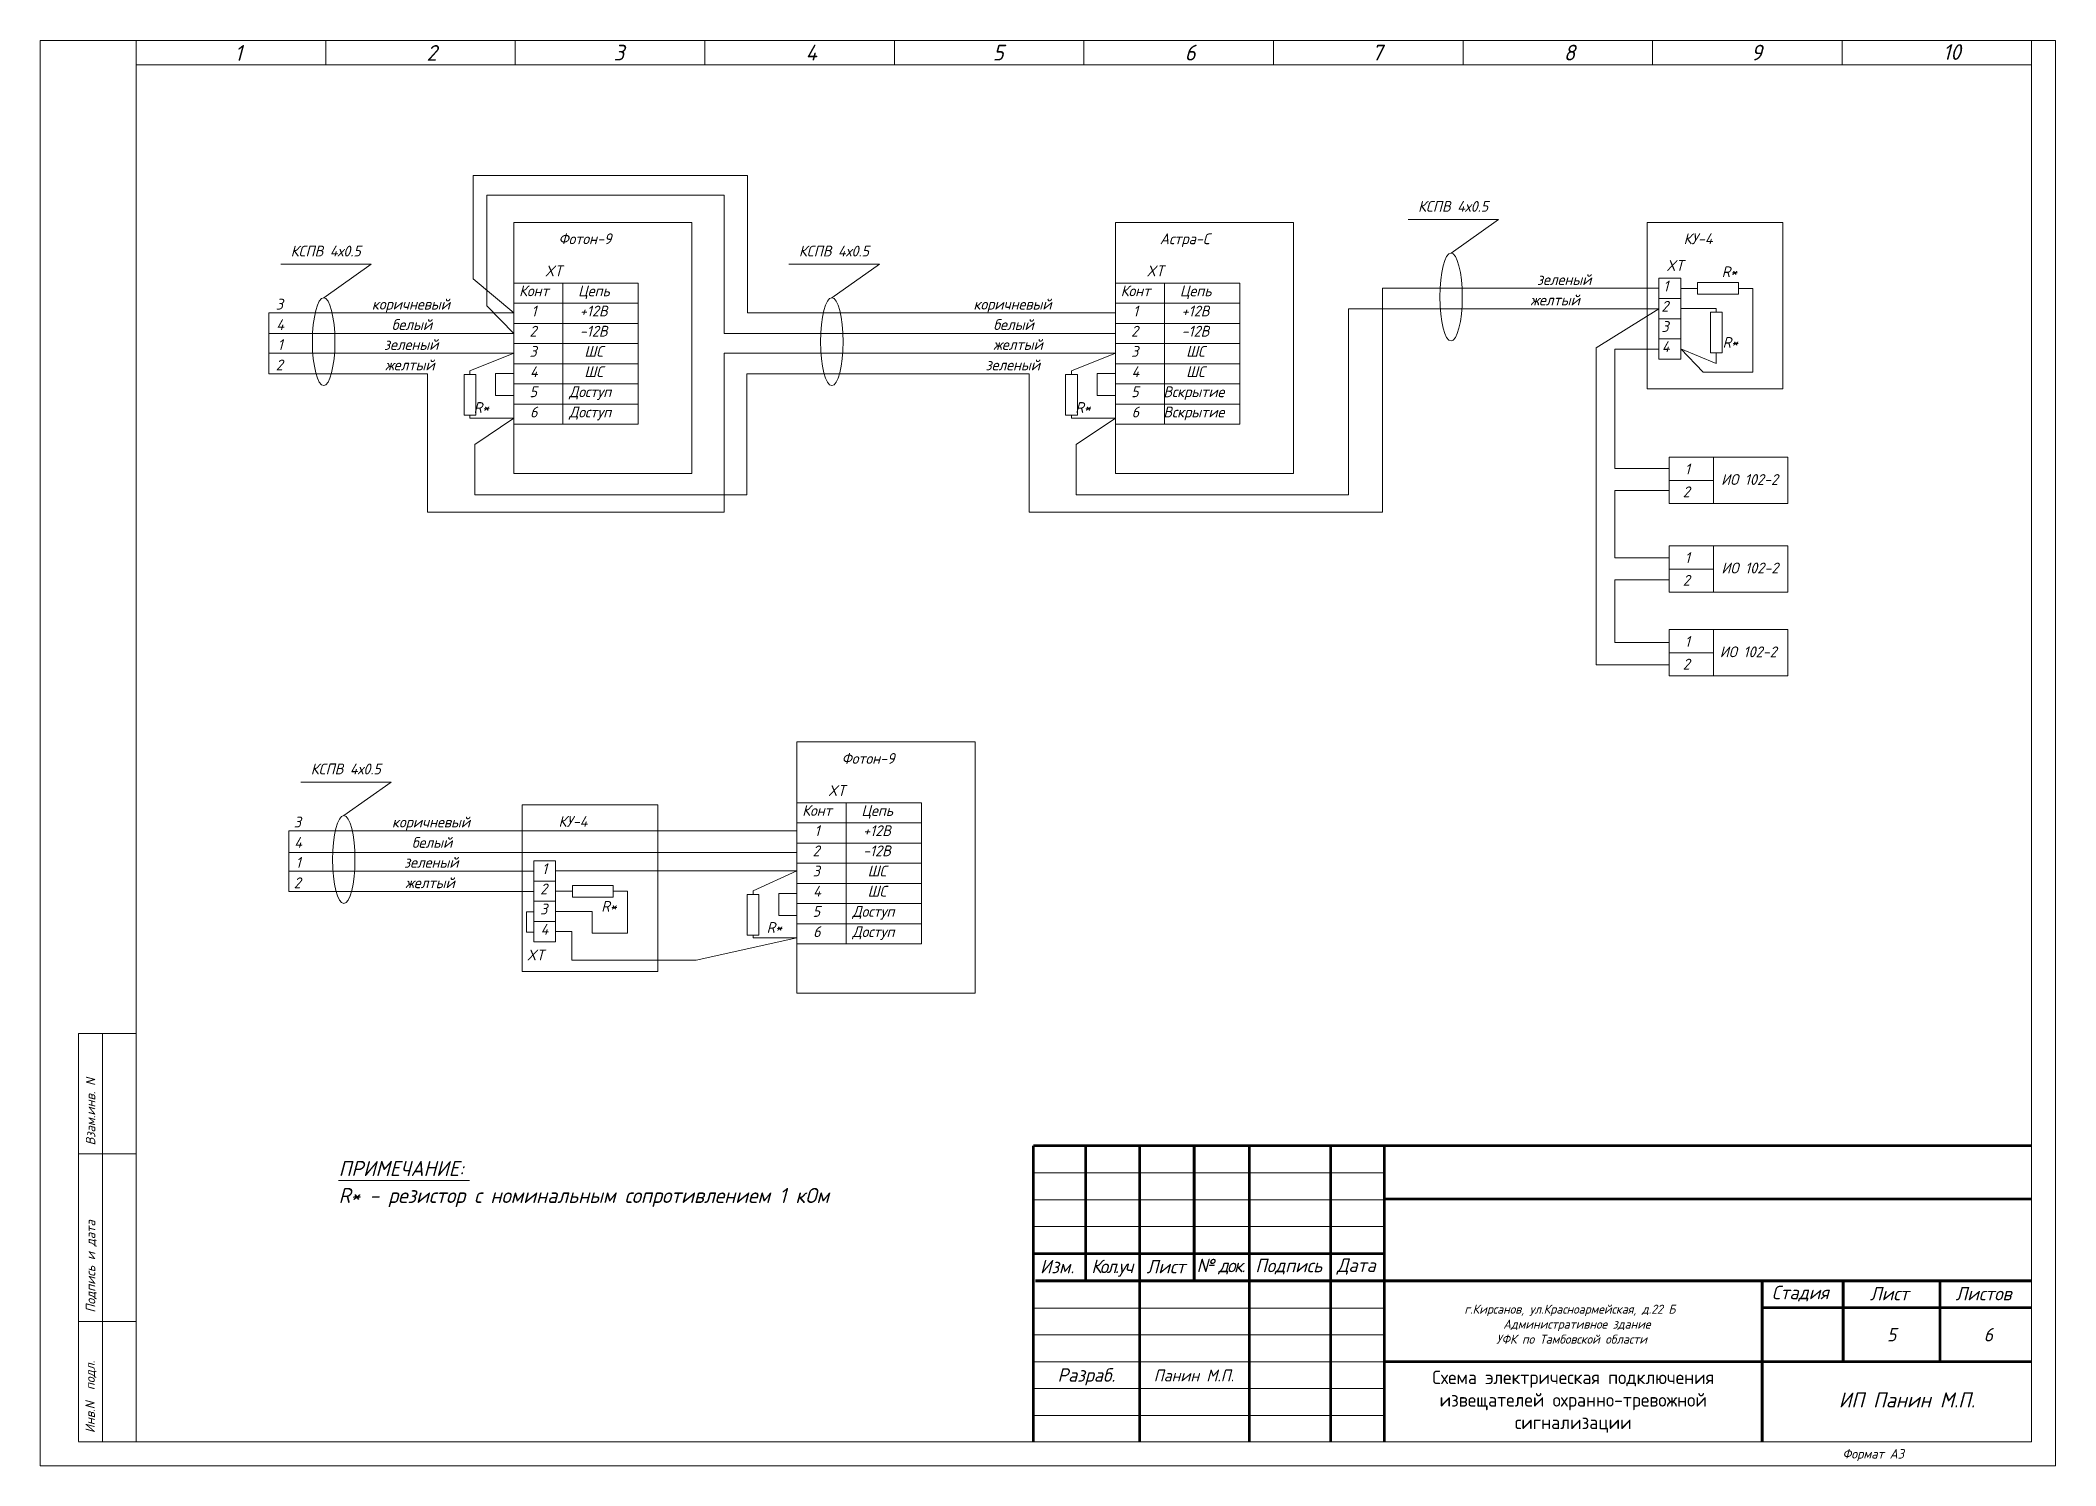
# Model space of a CAD drawing. Header units: inches. Extents: x 859 to 2125, y 393 to 1751.
# Drawn here: x 1092.2 to 1226.6, y 1158.2 to 1253.2 of the extents above; entities that cross this region are included whole.
import ezdxf

# ---------------------------------------------------------------- set-up
doc = ezdxf.new("R2010")
doc.units = ezdxf.units.IN
doc.header["$MEASUREMENT"] = 0
doc.linetypes.add('Caddy_Solid', pattern=[0])
doc.layers.add('DESC', color=7, linetype='Continuous')
doc.styles.get("Standard").update_dxf_attribs({"font": 'GOST_Common Italic_0.ttf'})

msp = doc.modelspace()

# ---------------------------------------------------------------- texts
at = {"layer": 'DESC', "lineweight": 15}
for s, height, p in [('1', 1.05, (1105.2, 1251.83)), ('2', 1.05, (1118, 1251.83)), ('3', 1.05, (1130.48, 1251.85)), ('4', 1.05, (1143.28, 1251.85)), ('5', 1.05, (1155.76, 1251.85)), ('6', 1.05, (1168.56, 1251.85)), ('7', 1.05, (1181.04, 1251.85)), ('8', 1.05, (1193.84, 1251.85)), ('9', 1.05, (1206.32, 1251.85)), ('10', 1.048, (1219.12, 1251.89)), ('Формат А3', 0.629, (1212.42, 1158.63))]:
    msp.add_text(s, height=height, dxfattribs=at).set_placement(p)
for s, p in [('Взам.инв. N', (1095.91, 1179.51)), ('Подпись и дата', (1095.91, 1168.36)), ('Инв.N  подл.', (1095.88, 1160.33))]:
    msp.add_text(s, height=0.6288, rotation=90, dxfattribs=at).set_placement(p)
at = {"layer": 'DESC', "color": 0, "lineweight": 15, "attachment_point": 1}
for s, width, heights, insert, char_height in [('КСПВ 4х0.5', 11.8019, [0.819], (1184.12, 1242.48), 0.72), ('КСПВ 4х0.5', 7.3081, [1.09], (1108.94, 1239.5), 0.72), ('\\pi2.981;Фотон-9', 9.8953, [1.61], (1123.82, 1240.32), 0.72), ('КСПВ 4х0.5', 9.4651, [1.09], (1142.83, 1239.5), 0.72), ('\\pi2.96136;Астра-С', 9.8953, [1.61], (1163.94, 1240.32), 0.72), ('\\pi2.78066;КУ-4', 7.7595, [1.61], (1199.05, 1240.32), 0.72), ('\\pi1.31405;XT', 2.603, [4.06], (1124.58, 1238.18), 0.72), ('\\pi1.31405;XT', 2.603, [4.06], (1164.7, 1238.18), 0.72), ('\\pi1.31405;XT', 2.603, [4.06], (1199.36, 1238.54), 0.72), ('\\pi0.80102;R*', 2.603, [4.06], (1203.57, 1238.12), 0.72), ('\\pi0.35132;Конт', 2.603, [4.06], (1123.82, 1236.85), 0.72), ('\\pi1.02068;Цепь', 4.1599, [4.06], (1127.09, 1236.85), 0.72), ('\\pi0.35132;Конт', 2.603, [4.06], (1163.94, 1236.85), 0.72), ('\\pi1.02068;Цепь', 4.1599, [4.06], (1167.22, 1236.85), 0.72), ('зеленый', 2.603, [0.786], (1192.05, 1237.6), 0.72), ('\\pi1.17084;1', 2.603, [4.06], (1199.3, 1237.17), 0.72), ('\\pi1.04621;3', 2.603, [0.786], (1106.9, 1235.96), 0.72), ('\\pi-1.32761;коричневый', 2.603, [0.786], (1115.68, 1235.96), 0.72), ('\\pi1.17084;1', 2.603, [4.06], (1123.82, 1235.5), 0.72), ('\\pi1.12649;+12В', 4.1599, [4.06], (1127.09, 1235.5), 0.72), ('\\pi-1.32761;коричневый', 2.603, [0.786], (1155.8, 1235.96), 0.72), ('\\pi1.17084;1', 2.603, [4.06], (1163.94, 1235.5), 0.72), ('\\pi1.12649;+12В', 4.1599, [4.06], (1167.22, 1235.5), 0.72), ('\\pi-0.43252;желтый', 2.603, [0.786], (1192.05, 1236.24), 0.72), ('\\pi1.04593;2', 2.603, [4.06], (1199.3, 1235.82), 0.72), ('\\pi1.07921;4', 2.603, [0.786], (1106.9, 1234.6), 0.72), ('белый', 2.603, [0.786], (1115.68, 1234.6), 0.72), ('\\pi1.04593;2', 2.603, [4.06], (1123.82, 1234.16), 0.72), ('\\pi1.12186;-12В', 4.1599, [4.06], (1127.09, 1234.16), 0.72), ('белый', 2.603, [0.786], (1155.8, 1234.6), 0.72), ('\\pi1.04593;2', 2.603, [4.06], (1163.94, 1234.16), 0.72), ('\\pi1.12186;-12В', 4.1599, [4.06], (1167.22, 1234.16), 0.72), ('\\pi1.04621;3', 2.603, [4.06], (1199.3, 1234.47), 0.72), ('\\pi1.17084;1', 2.603, [0.786], (1106.9, 1233.27), 0.72), ('\\pi-0.52088;зеленый', 2.603, [0.786], (1115.68, 1233.27), 0.72), ('\\pi1.04621;3', 2.603, [4.06], (1123.82, 1232.81), 0.72), ('\\pi1.43549;ШС', 4.1599, [4.06], (1127.09, 1232.81), 0.72), ('желтый', 2.603, [0.786], (1155.8, 1233.27), 0.72), ('\\pi1.04621;3', 2.603, [4.06], (1163.94, 1232.81), 0.72), ('\\pi1.43549;ШС', 4.1599, [4.06], (1167.22, 1232.81), 0.72), ('\\pi1.07921;4', 2.603, [4.06], (1199.3, 1233.13), 0.72), ('\\pi0.80102;R*', 2.603, [4.06], (1203.63, 1233.41), 0.72), ('\\pi1.04593;2', 2.603, [0.786], (1106.9, 1231.91), 0.72), ('\\pi-0.43252;желтый', 2.603, [0.786], (1115.68, 1231.91), 0.72), ('\\pi1.07921;4', 2.603, [4.06], (1123.82, 1231.46), 0.72), ('\\pi1.43549;ШС', 4.1599, [4.06], (1127.09, 1231.46), 0.72), ('\\pi-0.52088;зеленый', 2.603, [0.786], (1155.8, 1231.91), 0.72), ('\\pi1.07921;4', 2.603, [4.06], (1163.94, 1231.46), 0.72), ('\\pi1.43549;ШС', 4.1599, [4.06], (1167.22, 1231.46), 0.72), ('\\pi1.04839;5', 2.603, [4.06], (1123.82, 1230.12), 0.72), ('\\pi0.41768;Доступ', 4.1599, [4.06], (1127.09, 1230.12), 0.72), ('\\pi1.04839;5', 2.603, [4.06], (1163.94, 1230.12), 0.72), ('\\pi-0.08632;Вскрытие', 4.1599, [4.06], (1167.22, 1230.12), 0.72), ('\\pi0.80102;R*', 2.603, [4.06], (1120.34, 1229.07), 0.72), ('\\pi1.08384;6', 2.603, [4.06], (1123.82, 1228.77), 0.72), ('\\pi0.41768;Доступ', 4.1599, [4.06], (1127.09, 1228.77), 0.72), ('\\pi0.80102;R*', 2.603, [4.06], (1160.46, 1229.07), 0.72), ('\\pi1.08384;6', 2.603, [4.06], (1163.94, 1228.77), 0.72), ('\\pi-0.08632;Вскрытие', 4.1599, [4.06], (1167.22, 1228.77), 0.72), ('\\pi1.17084;1', 2.603, [4.06], (1200.74, 1224.97), 0.72), ('\\pi1.04593;2', 2.603, [4.06], (1200.73, 1223.45), 0.72), ('\\pi0.27252;ИО 102-2', 4.4347, [3.31], (1204.06, 1224.27), 0.72), ('\\pi1.17084;1', 2.603, [4.06], (1200.74, 1219.06), 0.72), ('\\pi0.27252;ИО 102-2', 4.4347, [3.31], (1204.08, 1218.37), 0.72), ('\\pi1.04593;2', 2.603, [4.06], (1200.73, 1217.55), 0.72), ('\\pi1.17084;1', 2.603, [4.06], (1200.74, 1213.47), 0.72), ('\\pi0.27252;ИО 102-2', 4.4347, [3.31], (1203.97, 1212.78), 0.72), ('\\pi1.04593;2', 2.603, [4.06], (1200.73, 1211.96), 0.72), ('\\pi2.981;Фотон-9', 9.8953, [1.61], (1142.7, 1205.67), 0.72), ('\\pi1.31405;XT', 2.603, [4.06], (1143.46, 1203.53), 0.72), ('\\pi0.35132;Конт', 2.603, [4.06], (1142.7, 1202.2), 0.72), ('\\pi1.02068;Цепь', 4.1599, [4.06], (1145.98, 1202.2), 0.72), ('\\pi1.04621;3', 2.603, [0.786], (1108.1, 1201.43), 0.72), ('\\pi-1.32761;коричневый', 2.603, [0.786], (1117.02, 1201.43), 0.72), ('\\pi2.78066;КУ-4', 7.7595, [1.61], (1124.02, 1201.47), 0.72), ('\\pi1.17084;1', 2.603, [4.06], (1142.7, 1200.85), 0.72), ('\\pi1.12649;+12В', 4.1599, [4.06], (1145.98, 1200.85), 0.72), ('\\pi1.07921;4', 2.603, [0.786], (1108.1, 1200.07), 0.72), ('белый', 2.603, [0.786], (1117.02, 1200.07), 0.72), ('\\pi1.04593;2', 2.603, [4.06], (1142.7, 1199.51), 0.72), ('\\pi1.12186;-12В', 4.1599, [4.06], (1145.98, 1199.51), 0.72), ('\\pi1.17084;1', 2.603, [0.786], (1108.1, 1198.74), 0.72), ('\\pi-0.52088;зеленый', 2.603, [0.786], (1117.02, 1198.74), 0.72), ('\\pi1.17084;1', 2.603, [4.06], (1124.53, 1198.32), 0.72), ('\\pi1.04621;3', 2.603, [4.06], (1142.7, 1198.16), 0.72), ('\\pi1.43549;ШС', 4.1599, [4.06], (1145.98, 1198.16), 0.72), ('\\pi1.04593;2', 2.603, [0.786], (1108.1, 1197.38), 0.72), ('\\pi-0.43252;желтый', 2.603, [0.786], (1117.02, 1197.38), 0.72), ('\\pi1.04593;2', 2.603, [4.06], (1124.53, 1196.97), 0.72), ('\\pi1.07921;4', 2.603, [4.06], (1142.7, 1196.82), 0.72), ('\\pi1.43549;ШС', 4.1599, [4.06], (1145.98, 1196.82), 0.72), ('\\pi1.04621;3', 2.603, [4.06], (1124.53, 1195.63), 0.72), ('\\pi0.80102;R*', 2.603, [4.06], (1128.85, 1195.81), 0.72), ('\\pi1.04839;5', 2.603, [4.06], (1142.7, 1195.47), 0.72), ('\\pi0.41768;Доступ', 4.1599, [4.06], (1145.98, 1195.47), 0.72), ('\\pi1.07921;4', 2.603, [4.06], (1124.53, 1194.28), 0.72), ('\\pi0.80102;R*', 2.603, [4.06], (1139.88, 1194.4), 0.72), ('\\pi1.08384;6', 2.603, [4.06], (1142.7, 1194.12), 0.72), ('\\pi0.41768;Доступ', 4.1599, [4.06], (1145.98, 1194.12), 0.72), ('\\pi1.31405;XT', 2.603, [4.06], (1123.38, 1192.57), 0.72), ('ПРИМЕЧАНИЕ:', 12.0546, [0.819], (1112.14, 1178.47), 1), ('R* - резистор с номинальным сопротивлением 1 кОм', 34.4536, [0.857], (1112.14, 1176.67), 1), ('\\pi22.1423;г.Кирсанов, ул.Красноармейская, д.22 Б\\P\\pi24.36617; Административное здание \\P\\pi24.27003;УФК по Тамбовской области', 59.1919, [0], (1165.07, 1168.89), 0.6)]:
    msp.add_mtext_dynamic_manual_height_columns(s, width=width, gutter_width=1, heights=heights, dxfattribs=dict(at, insert=insert, char_height=char_height))
at = {"layer": 'DESC', "color": 0, "lineweight": 15}
note = msp.add_mtext_dynamic_manual_height_columns('КСПВ ', width=4.7916, gutter_width=1, heights=[0.819, 0], dxfattribs=dict(at, insert=(1110.28, 1204.97), char_height=0.72, attachment_point=1))
for column, words in zip(note.columns.linked_columns, ['4х0.5']):
    column.text = words
at = {"layer": 'DESC', "color": 0, "lineweight": 15, "char_height": 0.9, "attachment_point": 5}
for s, insert, width in [('Дата', (1180, 1171.43), 3.6), ('Изм.', (1160.05, 1171.43), 3.4805), ('{\\T0.85;Кол.уч}', (1163.69, 1171.32), 3.6119), ('Лист', (1167.31, 1171.43), 3.6273), ('{\\T0.85;№ док.}', (1170.96, 1171.43), 3.6803), ('Подпись', (1175.5, 1171.43), 5.4), ('Стадия', (1209.61, 1169.63), 5.4), ('Лист', (1215.55, 1169.63), 6.48), ('Листов', (1221.83, 1169.63), 6.0943), ('5', (1215.7, 1166.89), 6.4543), ('6', (1222.15, 1166.89), 6.4543), ('Разраб.', (1162, 1164.08), 7.0924)]:
    msp.add_mtext(s, dxfattribs=dict(at, insert=insert, width=width))
at = {"layer": 'DESC', "lineweight": 15, "attachment_point": 5}
for s, insert, char_height, width in [('Панин М.П.', (1169.17, 1164.17), 0.787, 6.3), ('{\\fGOST Common|b0|i0|c204|p34;Схема электрическая подключения извещателей охранно-тревожной сигнализации}', (1194.47, 1162.42), 0.9, 25.2)]:
    msp.add_mtext(s, dxfattribs=dict(at, insert=insert, char_height=char_height, width=width))
at = {"layer": 'DESC', "lineweight": 15, "insert": (1207.37, 1163.04), "char_height": 1, "attachment_point": 1}
msp.add_mtext_dynamic_manual_height_columns('\\pi4.80835;ИП Панин М.П.', width=17.9743, gutter_width=1, heights=[1.74], dxfattribs=at)

# ---------------------------------------------------------------- linework, layer by layer
at = {"layer": 'DESC', "linetype": 'Caddy_Solid', "lineweight": 15}
for p, q in [((1098.64, 1251.59), (1098.64, 1253.19)), ((1111.28, 1251.59), (1111.28, 1253.19)), ((1123.92, 1251.59), (1123.92, 1253.19)), ((1136.56, 1251.59), (1136.56, 1253.19)), ((1149.2, 1251.59), (1149.2, 1253.19)), ((1161.84, 1251.59), (1161.84, 1253.19)), ((1174.48, 1251.59), (1174.48, 1253.19)), ((1187.12, 1251.59), (1187.12, 1253.19)), ((1199.76, 1251.59), (1199.76, 1253.19)), ((1212.4, 1251.59), (1212.4, 1253.19)), ((1225.04, 1251.59), (1225.04, 1253.19)), ((1098.64, 1251.57), (1225.04, 1251.57)), ((1098.64, 1251.57), (1098.64, 1159.75)), ((1225.04, 1251.57), (1225.04, 1159.75)), ((1094.8, 1159.77), (1094.8, 1186.97)), ((1094.8, 1186.97), (1098.64, 1186.97)), ((1096.4, 1186.97), (1096.4, 1159.77)), ((1094.8, 1178.95), (1098.64, 1178.95)), ((1094.8, 1167.77), (1098.64, 1167.77)), ((1225.04, 1159.75), (1094.8, 1159.75))]:
    msp.add_line(p, q, dxfattribs=at)
at = {"layer": 'DESC', "color": 0, "lineweight": 15}
for p, q in [((1121.1, 1237.29), (1121.1, 1244.18)), ((1121.1, 1244.18), (1139.41, 1244.18)), ((1139.41, 1244.18), (1139.41, 1235.02)), ((1122.03, 1235.49), (1122.03, 1242.88)), ((1122.03, 1242.88), (1137.84, 1242.88)), ((1137.84, 1242.88), (1137.84, 1233.65)), ((1189.49, 1241.25), (1183.47, 1241.25)), ((1186.32, 1239.01), (1189.49, 1241.25)), ((1114.31, 1238.27), (1108.29, 1238.27)), ((1111.14, 1236.03), (1114.31, 1238.27)), ((1148.2, 1238.27), (1142.17, 1238.27)), ((1145.03, 1236.03), (1148.2, 1238.27)), ((1123.82, 1235.02), (1121.1, 1237.29)), ((1123.82, 1237.01), (1127.09, 1237.01)), ((1127.09, 1237.01), (1127.09, 1235.66)), ((1127.09, 1237.01), (1132.12, 1237.01)), ((1132.12, 1237.01), (1132.12, 1235.66)), ((1163.94, 1237.01), (1167.22, 1237.01)), ((1167.22, 1237.01), (1167.22, 1235.66)), ((1167.22, 1237.01), (1172.24, 1237.01)), ((1172.24, 1237.01), (1172.24, 1235.66)), ((1181.75, 1221.74), (1181.75, 1236.66)), ((1181.75, 1236.66), (1188.69, 1236.66)), ((1200.18, 1236.66), (1188.69, 1236.66)), ((1200.18, 1237.33), (1201.64, 1237.33)), ((1200.18, 1237.33), (1200.18, 1231.94)), ((1201.64, 1237.33), (1201.64, 1235.98)), ((1202.57, 1236.65), (1201.64, 1236.65)), ((1202.76, 1236.65), (1202.57, 1236.65)), ((1205.48, 1237.05), (1202.76, 1237.05)), ((1202.76, 1237.05), (1202.76, 1236.26)), ((1205.48, 1236.26), (1205.48, 1237.05)), ((1205.48, 1236.65), (1205.72, 1236.65)), ((1205.72, 1236.65), (1206.44, 1236.65)), ((1206.44, 1236.65), (1206.44, 1231.07)), ((1123.82, 1233.65), (1122.03, 1235.49)), ((1127.09, 1235.66), (1123.82, 1235.66)), ((1123.82, 1235.66), (1127.09, 1235.66)), ((1132.12, 1235.66), (1127.09, 1235.66)), ((1127.09, 1235.66), (1127.09, 1234.32)), ((1127.09, 1235.66), (1132.12, 1235.66)), ((1132.12, 1235.66), (1132.12, 1234.32)), ((1167.22, 1235.66), (1163.94, 1235.66)), ((1163.94, 1235.66), (1167.22, 1235.66)), ((1172.24, 1235.66), (1167.22, 1235.66)), ((1167.22, 1235.66), (1167.22, 1234.32)), ((1167.22, 1235.66), (1172.24, 1235.66)), ((1172.24, 1235.66), (1172.24, 1234.32)), ((1179.48, 1222.88), (1179.48, 1235.29)), ((1179.48, 1235.29), (1188.69, 1235.29)), ((1200.18, 1235.29), (1188.69, 1235.29)), ((1200.18, 1235.29), (1195.99, 1232.68)), ((1201.64, 1235.98), (1200.18, 1235.98)), ((1200.18, 1235.98), (1201.64, 1235.98)), ((1201.64, 1235.98), (1201.64, 1234.63)), ((1201.64, 1235.31), (1204.01, 1235.31)), ((1202.76, 1236.26), (1205.48, 1236.26)), ((1204.01, 1235.31), (1204.01, 1235.25)), ((1204.01, 1235.07), (1204.01, 1235.26)), ((1123.82, 1235.02), (1107.48, 1235.02)), ((1107.48, 1235.02), (1107.48, 1230.96)), ((1127.09, 1234.32), (1123.82, 1234.32)), ((1123.82, 1234.32), (1127.09, 1234.32)), ((1132.12, 1234.32), (1127.09, 1234.32)), ((1127.09, 1234.32), (1127.09, 1232.97)), ((1127.09, 1234.32), (1132.12, 1234.32)), ((1132.12, 1234.32), (1132.12, 1232.97)), ((1139.41, 1235.02), (1152.44, 1235.02)), ((1163.94, 1235.02), (1152.44, 1235.02)), ((1167.22, 1234.32), (1163.94, 1234.32)), ((1163.94, 1234.32), (1167.22, 1234.32)), ((1172.24, 1234.32), (1167.22, 1234.32)), ((1167.22, 1234.32), (1167.22, 1232.97)), ((1167.22, 1234.32), (1172.24, 1234.32)), ((1172.24, 1234.32), (1172.24, 1232.97)), ((1201.64, 1234.63), (1200.18, 1234.63)), ((1200.18, 1234.63), (1201.64, 1234.63)), ((1201.64, 1234.63), (1201.64, 1233.29)), ((1204.41, 1235.07), (1203.62, 1235.07)), ((1203.62, 1235.07), (1203.62, 1232.35)), ((1204.41, 1232.35), (1204.41, 1235.07)), ((1123.82, 1233.65), (1107.48, 1233.65)), ((1127.09, 1232.97), (1123.82, 1232.97)), ((1123.82, 1232.97), (1127.09, 1232.97)), ((1132.12, 1232.97), (1127.09, 1232.97)), ((1127.09, 1232.97), (1127.09, 1231.63)), ((1127.09, 1232.97), (1132.12, 1232.97)), ((1132.12, 1232.97), (1132.12, 1231.63)), ((1137.84, 1233.65), (1152.83, 1233.65)), ((1163.94, 1233.65), (1152.44, 1233.65)), ((1167.22, 1232.97), (1163.94, 1232.97)), ((1163.94, 1232.97), (1167.22, 1232.97)), ((1172.24, 1232.97), (1167.22, 1232.97)), ((1167.22, 1232.97), (1167.22, 1231.63)), ((1167.22, 1232.97), (1172.24, 1232.97)), ((1172.24, 1232.97), (1172.24, 1231.63)), ((1195.99, 1232.68), (1195.99, 1211.56)), ((1197.25, 1224.64), (1197.25, 1232.61)), ((1197.25, 1232.61), (1200.18, 1232.61)), ((1201.64, 1233.29), (1200.18, 1233.29)), ((1200.18, 1233.29), (1201.64, 1233.29)), ((1201.64, 1233.29), (1201.64, 1231.94)), ((1203.13, 1231.07), (1201.64, 1232.62)), ((1204.01, 1231.65), (1201.64, 1232.62)), ((1123.82, 1232.33), (1107.48, 1232.33)), ((1120.89, 1231.15), (1123.82, 1232.33)), ((1120.89, 1230.91), (1120.89, 1231.15)), ((1127.09, 1231.63), (1123.82, 1231.63)), ((1123.82, 1231.63), (1127.09, 1231.63)), ((1132.12, 1231.63), (1127.09, 1231.63)), ((1127.09, 1231.63), (1127.09, 1230.28)), ((1127.09, 1231.63), (1132.12, 1231.63)), ((1132.12, 1231.63), (1132.12, 1230.28)), ((1137.84, 1221.74), (1137.84, 1232.33)), ((1137.84, 1232.33), (1152.44, 1232.33)), ((1163.94, 1232.33), (1152.44, 1232.33)), ((1161.02, 1231.15), (1163.94, 1232.33)), ((1161.02, 1230.91), (1161.02, 1231.15)), ((1167.22, 1231.63), (1163.94, 1231.63)), ((1163.94, 1231.63), (1167.22, 1231.63)), ((1172.24, 1231.63), (1167.22, 1231.63)), ((1167.22, 1231.63), (1167.22, 1230.28)), ((1167.22, 1231.63), (1172.24, 1231.63)), ((1172.24, 1231.63), (1172.24, 1230.28)), ((1200.18, 1231.94), (1201.64, 1231.94)), ((1203.62, 1232.35), (1204.41, 1232.35)), ((1204.01, 1232.35), (1204.01, 1232.11)), ((1204.01, 1232.11), (1204.01, 1231.65)), ((1118.07, 1230.96), (1107.48, 1230.96)), ((1118.07, 1230.96), (1118.07, 1221.74)), ((1120.5, 1230.91), (1120.5, 1228.19)), ((1121.28, 1230.91), (1120.5, 1230.91)), ((1121.28, 1228.19), (1121.28, 1230.91)), ((1123.82, 1230.97), (1122.6, 1230.97)), ((1122.6, 1230.97), (1122.6, 1229.52)), ((1127.09, 1230.28), (1123.82, 1230.28)), ((1123.82, 1230.28), (1127.09, 1230.28)), ((1132.12, 1230.28), (1127.09, 1230.28)), ((1127.09, 1230.28), (1127.09, 1228.93)), ((1127.09, 1230.28), (1132.12, 1230.28)), ((1132.12, 1230.28), (1132.12, 1228.93)), ((1139.36, 1222.88), (1139.36, 1230.96)), ((1139.36, 1230.96), (1152.44, 1230.96)), ((1158.19, 1230.96), (1152.44, 1230.96)), ((1158.19, 1230.96), (1158.19, 1221.74)), ((1160.62, 1230.91), (1160.62, 1228.19)), ((1161.41, 1230.91), (1160.62, 1230.91)), ((1161.41, 1228.19), (1161.41, 1230.91)), ((1163.94, 1230.97), (1162.72, 1230.97)), ((1162.72, 1230.97), (1162.72, 1229.52)), ((1167.22, 1230.28), (1163.94, 1230.28)), ((1163.94, 1230.28), (1167.22, 1230.28)), ((1172.24, 1230.28), (1167.22, 1230.28)), ((1167.22, 1230.28), (1167.22, 1228.93)), ((1167.22, 1230.28), (1172.24, 1230.28)), ((1172.24, 1230.28), (1172.24, 1228.93)), ((1206.44, 1231.07), (1203.13, 1231.07)), ((1122.6, 1229.52), (1123.82, 1229.52)), ((1127.09, 1228.93), (1123.82, 1228.93)), ((1123.82, 1228.93), (1127.09, 1228.93)), ((1132.12, 1228.93), (1127.09, 1228.93)), ((1127.09, 1228.93), (1127.09, 1227.59)), ((1127.09, 1228.93), (1132.12, 1228.93)), ((1132.12, 1228.93), (1132.12, 1227.59)), ((1162.72, 1229.52), (1163.94, 1229.52)), ((1167.22, 1228.93), (1163.94, 1228.93)), ((1163.94, 1228.93), (1167.22, 1228.93)), ((1172.24, 1228.93), (1167.22, 1228.93)), ((1167.22, 1228.93), (1167.22, 1227.59)), ((1167.22, 1228.93), (1172.24, 1228.93)), ((1172.24, 1228.93), (1172.24, 1227.59)), ((1120.5, 1228.19), (1121.28, 1228.19)), ((1120.89, 1228.19), (1120.89, 1228.01)), ((1120.89, 1228.01), (1123.82, 1228.01)), ((1123.82, 1228.01), (1121.21, 1226.25)), ((1127.09, 1227.59), (1123.82, 1227.59)), ((1132.12, 1227.59), (1127.09, 1227.59)), ((1160.62, 1228.19), (1161.41, 1228.19)), ((1161.02, 1228.19), (1161.02, 1228.01)), ((1161.02, 1228.01), (1163.94, 1228.01)), ((1163.94, 1228.01), (1161.33, 1226.25)), ((1167.22, 1227.59), (1163.94, 1227.59)), ((1172.24, 1227.59), (1167.22, 1227.59)), ((1121.21, 1226.25), (1121.21, 1222.88)), ((1161.33, 1226.25), (1161.33, 1222.88)), ((1200.86, 1224.64), (1197.25, 1224.64)), ((1197.25, 1218.68), (1197.25, 1223.18)), ((1197.25, 1223.18), (1200.86, 1223.18)), ((1200.86, 1223.85), (1203.82, 1223.85)), ((1118.07, 1221.74), (1137.84, 1221.74)), ((1121.21, 1222.88), (1139.36, 1222.88)), ((1158.19, 1221.74), (1181.75, 1221.74)), ((1161.33, 1222.88), (1179.48, 1222.88)), ((1200.86, 1218.68), (1197.25, 1218.68)), ((1200.86, 1217.94), (1203.82, 1217.94)), ((1197.25, 1213.04), (1197.25, 1217.22)), ((1197.25, 1217.22), (1200.86, 1217.22)), ((1200.86, 1213.04), (1197.25, 1213.04)), ((1200.86, 1212.35), (1203.82, 1212.35)), ((1195.99, 1211.56), (1200.86, 1211.56)), ((1115.65, 1203.74), (1109.62, 1203.74)), ((1112.48, 1201.5), (1115.65, 1203.74)), ((1142.7, 1202.36), (1145.98, 1202.36)), ((1145.98, 1202.36), (1145.98, 1201.02)), ((1145.98, 1202.36), (1151.01, 1202.36)), ((1151.01, 1202.36), (1151.01, 1201.02)), ((1142.7, 1200.49), (1108.81, 1200.49)), ((1108.81, 1200.49), (1108.81, 1196.43)), ((1145.98, 1201.02), (1142.7, 1201.02)), ((1142.7, 1201.02), (1145.98, 1201.02)), ((1151.01, 1201.02), (1145.98, 1201.02)), ((1145.98, 1201.02), (1145.98, 1199.67)), ((1145.98, 1201.02), (1151.01, 1201.02)), ((1151.01, 1201.02), (1151.01, 1199.67)), ((1142.7, 1199.05), (1108.81, 1199.05)), ((1145.98, 1199.67), (1142.7, 1199.67)), ((1142.7, 1199.67), (1145.98, 1199.67)), ((1151.01, 1199.67), (1145.98, 1199.67)), ((1145.98, 1199.67), (1145.98, 1198.32)), ((1145.98, 1199.67), (1151.01, 1199.67)), ((1151.01, 1199.67), (1151.01, 1198.32)), ((1125.15, 1197.8), (1108.81, 1197.8)), ((1125.15, 1198.48), (1126.61, 1198.48)), ((1125.15, 1198.48), (1125.15, 1193.09)), ((1126.61, 1198.48), (1126.61, 1197.13)), ((1126.61, 1197.81), (1142.7, 1197.81)), ((1139.78, 1196.48), (1142.7, 1197.81)), ((1145.98, 1198.32), (1142.7, 1198.32)), ((1142.7, 1198.32), (1145.98, 1198.32)), ((1151.01, 1198.32), (1145.98, 1198.32)), ((1145.98, 1198.32), (1145.98, 1196.98)), ((1145.98, 1198.32), (1151.01, 1198.32)), ((1151.01, 1198.32), (1151.01, 1196.98)), ((1125.15, 1196.43), (1108.81, 1196.43)), ((1126.61, 1197.13), (1125.15, 1197.13)), ((1125.15, 1197.13), (1126.61, 1197.13)), ((1126.61, 1197.13), (1126.61, 1195.79)), ((1127.54, 1196.46), (1126.61, 1196.46)), ((1127.73, 1196.46), (1127.54, 1196.46)), ((1130.45, 1196.85), (1127.73, 1196.85)), ((1127.73, 1196.85), (1127.73, 1196.07)), ((1130.45, 1196.07), (1130.45, 1196.85)), ((1130.45, 1196.46), (1130.69, 1196.46)), ((1130.69, 1196.46), (1131.41, 1196.46)), ((1131.41, 1196.46), (1131.41, 1193.67)), ((1139.39, 1196.25), (1139.39, 1193.52)), ((1140.17, 1196.25), (1139.39, 1196.25)), ((1139.78, 1196.25), (1139.78, 1196.48)), ((1140.17, 1193.52), (1140.17, 1196.25)), ((1142.7, 1196.3), (1141.49, 1196.3)), ((1141.49, 1196.3), (1141.49, 1194.85)), ((1145.98, 1196.98), (1142.7, 1196.98)), ((1142.7, 1196.98), (1145.98, 1196.98)), ((1151.01, 1196.98), (1145.98, 1196.98)), ((1145.98, 1196.98), (1145.98, 1195.63)), ((1145.98, 1196.98), (1151.01, 1196.98)), ((1151.01, 1196.98), (1151.01, 1195.63)), ((1125.15, 1195.09), (1124.67, 1195.09)), ((1124.67, 1195.09), (1124.67, 1193.73)), ((1126.61, 1195.79), (1125.15, 1195.79)), ((1125.15, 1195.79), (1126.61, 1195.79)), ((1126.61, 1195.79), (1126.61, 1194.44)), ((1129.04, 1195.11), (1126.61, 1195.11)), ((1127.73, 1196.07), (1130.45, 1196.07)), ((1129.04, 1193.67), (1129.04, 1195.11)), ((1141.49, 1194.85), (1142.7, 1194.85)), ((1145.98, 1195.63), (1142.7, 1195.63)), ((1142.7, 1195.63), (1145.98, 1195.63)), ((1151.01, 1195.63), (1145.98, 1195.63)), ((1145.98, 1195.63), (1145.98, 1194.28)), ((1145.98, 1195.63), (1151.01, 1195.63)), ((1151.01, 1195.63), (1151.01, 1194.28)), ((1124.67, 1193.73), (1125.15, 1193.73)), ((1126.61, 1194.44), (1125.15, 1194.44)), ((1125.15, 1194.44), (1126.61, 1194.44)), ((1126.61, 1194.44), (1126.61, 1193.09)), ((1126.61, 1193.77), (1127.69, 1193.77)), ((1127.69, 1193.77), (1127.69, 1191.87)), ((1131.41, 1193.67), (1129.04, 1193.67)), ((1139.39, 1193.52), (1140.17, 1193.52)), ((1139.78, 1193.52), (1139.78, 1193.34)), ((1145.98, 1194.28), (1142.7, 1194.28)), ((1142.7, 1194.28), (1145.98, 1194.28)), ((1151.01, 1194.28), (1145.98, 1194.28)), ((1145.98, 1194.28), (1145.98, 1192.94)), ((1145.98, 1194.28), (1151.01, 1194.28)), ((1151.01, 1194.28), (1151.01, 1192.94)), ((1125.15, 1193.09), (1126.61, 1193.09)), ((1135.99, 1191.87), (1142.7, 1193.34)), ((1139.78, 1193.34), (1142.7, 1193.34)), ((1145.98, 1192.94), (1142.7, 1192.94)), ((1151.01, 1192.94), (1145.98, 1192.94)), ((1127.69, 1191.87), (1135.99, 1191.87)), ((1112.14, 1177.17), (1120.86, 1177.17))]:
    msp.add_line(p, q, dxfattribs=at)
at = {"layer": 'DESC', "color": 7, "lineweight": 15}
for p, q in [((1158.47, 1177.69), (1181.87, 1177.69)), ((1158.47, 1175.89), (1181.87, 1175.89)), ((1158.47, 1166.89), (1181.87, 1166.89)), ((1158.47, 1165.09), (1181.87, 1165.09)), ((1158.47, 1163.29), (1181.87, 1163.29)), ((1158.44, 1161.49), (1181.87, 1161.49))]:
    msp.add_line(p, q, dxfattribs=at)
at = {"layer": 'DESC', "color": 7, "linetype": 'Continuous', "lineweight": 15}
for p, q in [((1158.53, 1174.1), (1181.9, 1174.1)), ((1158.53, 1168.66), (1181.8, 1168.66))]:
    msp.add_line(p, q, dxfattribs=at)
at = {"layer": 'DESC', "lineweight": 15}
msp.add_lwpolyline([(1092.24, 1158.15), (1226.64, 1158.15), (1226.64, 1253.19), (1092.24, 1253.19)], close=True, dxfattribs=at)
at = {"layer": 'DESC', "color": 0, "lineweight": 15}
for points in [[(1123.82, 1241.05), (1135.69, 1241.05), (1135.69, 1224.31), (1123.82, 1224.31)], [(1163.94, 1241.05), (1175.81, 1241.05), (1175.81, 1224.31), (1163.94, 1224.31)], [(1199.41, 1229.95), (1208.45, 1229.95), (1208.45, 1241.05), (1199.41, 1241.05)], [(1200.86, 1225.39), (1208.79, 1225.39), (1208.79, 1222.31), (1200.86, 1222.31)], [(1200.86, 1225.39), (1203.82, 1225.39), (1203.82, 1222.31), (1200.86, 1222.31)], [(1200.86, 1219.49), (1208.79, 1219.49), (1208.79, 1216.4), (1200.86, 1216.4)], [(1200.86, 1219.49), (1203.82, 1219.49), (1203.82, 1216.4), (1200.86, 1216.4)], [(1200.86, 1213.9), (1208.79, 1213.9), (1208.79, 1210.81), (1200.86, 1210.81)], [(1200.86, 1213.9), (1203.82, 1213.9), (1203.82, 1210.81), (1200.86, 1210.81)], [(1142.7, 1206.41), (1154.58, 1206.41), (1154.58, 1189.66), (1142.7, 1189.66)], [(1124.38, 1191.11), (1133.42, 1191.11), (1133.42, 1202.21), (1124.38, 1202.21)]]:
    msp.add_lwpolyline(points, close=True, dxfattribs=at)
at = {"layer": 'DESC', "color": 7, "lineweight": 15}
for points, const_width in [([(1158.47, 1179.49), (1225.04, 1179.49)], 0.18), ([(1158.47, 1179.49), (1158.47, 1159.75)], 0.18), ([(1165.56, 1179.49), (1165.56, 1159.75)], 0.18), ([(1172.87, 1179.49), (1172.87, 1159.75)], 0.18), ([(1178.3, 1179.45), (1178.3, 1159.75)], 0.18), ([(1181.87, 1179.49), (1181.87, 1159.75)], 0.18), ([(1181.88, 1175.93), (1225.04, 1175.93)], 0.18), ([(1158.47, 1172.29), (1181.87, 1172.29)], 0.18), ([(1207.07, 1170.46), (1207.07, 1159.75)], 0.18), ([(1212.47, 1170.47), (1212.47, 1165.09)], 0.18), ([(1181.87, 1168.69), (1181.87, 1168.69)], 0.072), ([(1207.07, 1168.69), (1225.04, 1168.69)], 0.18), ([(1181.87, 1165.09), (1225.04, 1165.09)], 0.18)]:
    msp.add_lwpolyline(points, dxfattribs=dict(at, const_width=const_width))
at = {"layer": 'DESC', "color": 7, "linetype": 'Continuous', "lineweight": 15, "const_width": 0.18}
for points in [[(1161.95, 1170.59), (1161.95, 1179.49)], [(1169.19, 1170.48), (1169.19, 1179.49)], [(1158.6, 1170.48), (1225.04, 1170.48)]]:
    msp.add_lwpolyline(points, dxfattribs=at)
at = {"layer": 'DESC', "linetype": 'Continuous', "lineweight": 15, "const_width": 0.18}
msp.add_lwpolyline([(1218.92, 1170.48), (1218.92, 1165.09)], dxfattribs=at)
at = {"layer": 'DESC', "color": 0, "lineweight": 15}
for centre in [(1186.32, 1236.08), (1111.14, 1233.1), (1145.03, 1233.1), (1112.48, 1198.57)]:
    msp.add_ellipse(centre, major_axis=(0, -2.93), ratio=0.255671, dxfattribs=at)

msp.set_redraw_order([(e.dxf.handle, doc.entitydb.next_handle()) for e in msp.query("TEXT MTEXT ATTDEF DIMENSION ARC_DIMENSION")])  # texts and dimensions are drawn at this point

doc.saveas('drawing.dxf')
